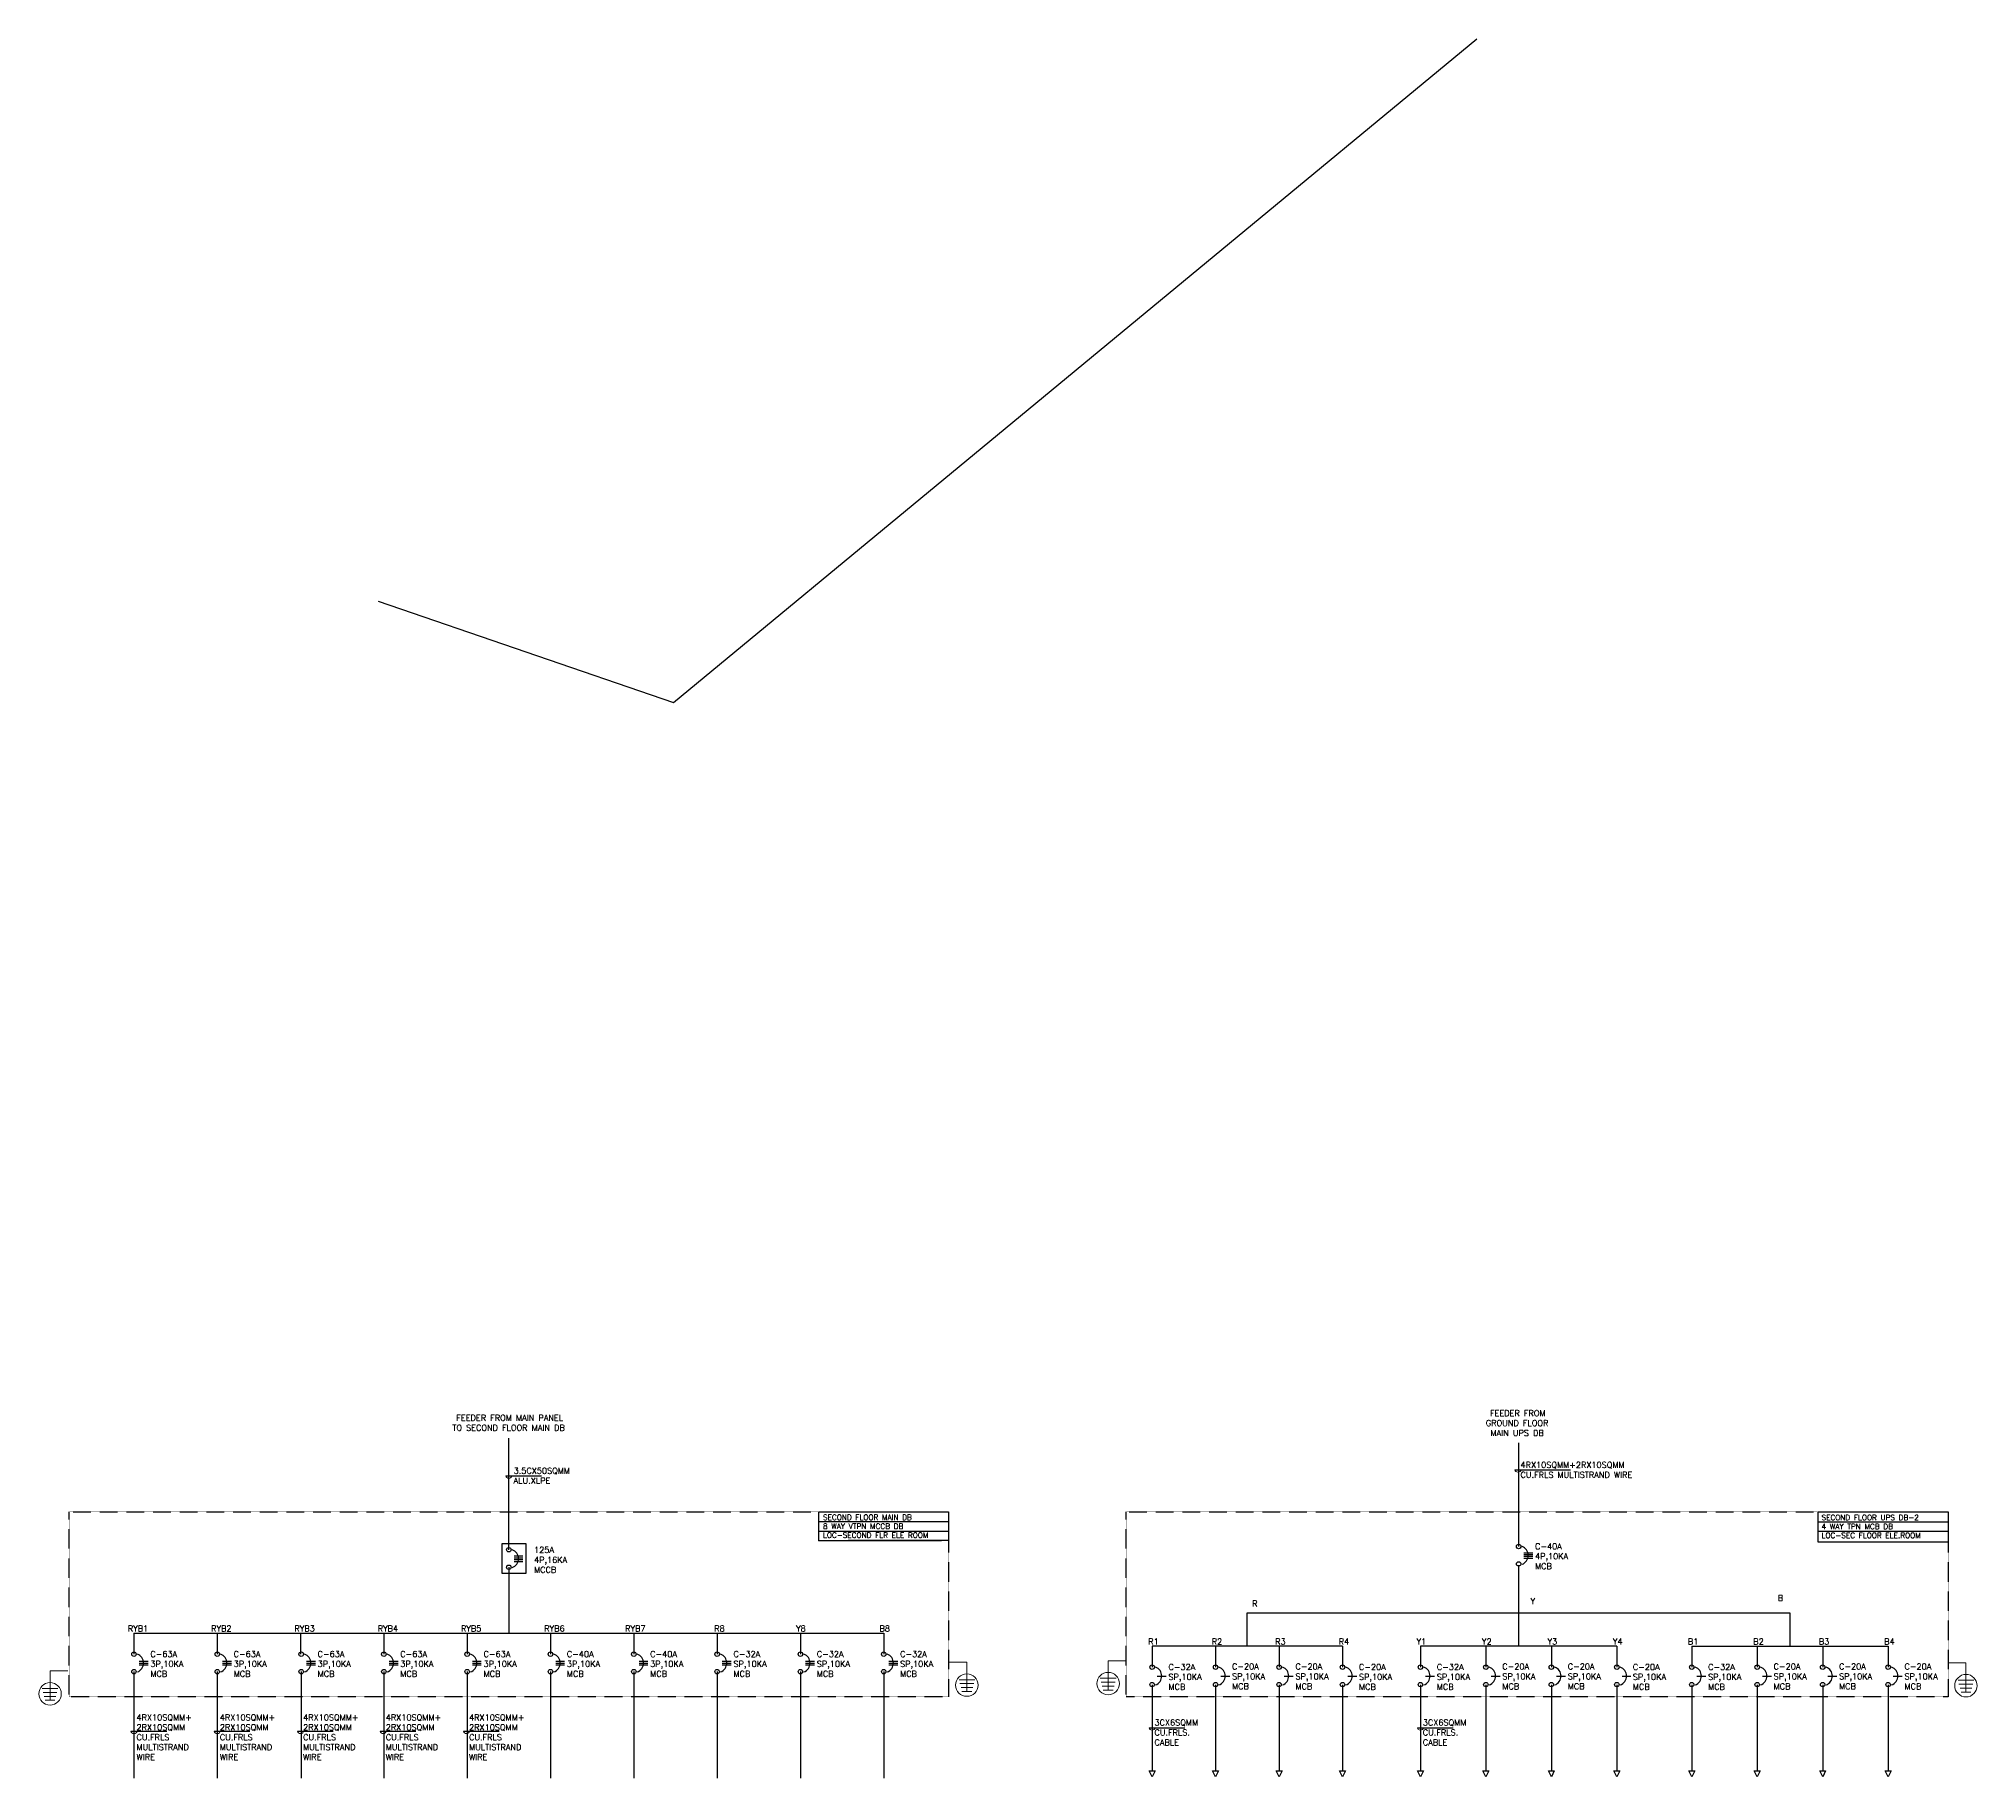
# Model space of a CAD drawing. Header units: inches. Extents: x 1505 to 45938, y 688 to 13260.
# Drawn here: x 37748 to 44263, y 7411 to 13260 of the extents above; entities that cross this region are included whole.
import ezdxf

# ---------------------------------------------------------------- set-up
doc = ezdxf.new("R2010")
doc.units = ezdxf.units.IN
doc.header["$MEASUREMENT"] = 0
doc.linetypes.add('DASHED', pattern=[0.75, 0.5, -0.25])
doc.linetypes.add('DASHED2', pattern=[0.375, 0.25, -0.125])
for name, color, linetype, lineweight in [('ELC.CABLE', 6, 'Continuous', 25), ('ELEC CT', 4, 'Continuous', 18), ('ELEC TEXT', 7, 'Continuous', 25), ('ELEC_PANEL', 3, 'DASHED', 30)]:
    doc.layers.add(name, color=color, linetype=linetype, lineweight=lineweight)
for name, color, linetype in [('ELEC MCB', 6, 'Continuous'), ('ELEC MCCB', 11, 'Continuous'), ('FITTING', 7, 'Continuous')]:
    doc.layers.add(name, color=color, linetype=linetype)
doc.styles.add('ANAMIKA', font='romans.shx')
doc.styles.add('SARVESH', font='romans.shx')

# ---------------------------------------------------------------- blocks, each defined once
blk = doc.blocks.new('3P MCB')
for points in [[(17.5, -24), (47.5, -24)], [(17.5, -30), (47.5, -30)], [(17.5, -36), (47.5, -36)]]:
    blk.add_lwpolyline(points)
at = {"lineweight": 25}
for centre in [(0, 0), (0, -58.8)]:
    blk.add_circle(centre, 7.5, dxfattribs=at)
blk.add_arc((0.6, -30), 31.9, 289.80387, 70.19613, dxfattribs=at)
blk = doc.blocks.new('EARTHING')
at = {"layer": 'ELEC CT', "color": 7}
for p, q in [((-8.8, 0), (8.8, 0)), ((-7.8, -4.4), (7.8, -4.4)), ((-6.6, -8.8), (6.6, -8.8)), ((-5.5, -13.2), (5.5, -13.2))]:
    blk.add_line(p, q, dxfattribs=at)
for points in [[(0, 19.7), (-20.1, 19.7)], [(0, -13.2), (0, 19.7)]]:
    blk.add_lwpolyline(points, dxfattribs=at)
blk.add_circle((0, -6), 12.6, dxfattribs=at)
blk = doc.blocks.new('4P MCCB')
at = {"lineweight": 25}
blk.add_lwpolyline([(-40, 100), (40, 100), (40, 0), (-40, 0)], close=True, dxfattribs=at)
for points in [[(0, 58.4), (30, 58.4)], [(0, 52.4), (30, 52.4)], [(0, 46.4), (30, 46.4)], [(0, 40.4), (30, 40.4)]]:
    blk.add_lwpolyline(points)
for centre in [(-17.5, 79.4), (-17.5, 20.6)]:
    blk.add_circle(centre, 7.5, dxfattribs=at)
blk.add_arc((-16.9, 49.4), 31.9, 289.80387, 70.19613, dxfattribs=at)
blk = doc.blocks.new('4P MCB')
for points in [[(17.5, -21), (47.5, -21)], [(17.5, -27), (47.5, -27)], [(17.5, -33), (47.5, -33)], [(17.5, -39), (47.5, -39)]]:
    blk.add_lwpolyline(points)
at = {"lineweight": 25}
for centre in [(0, 0), (0, -58.8)]:
    blk.add_circle(centre, 7.5, dxfattribs=at)
blk.add_arc((0.6, -30), 31.9, 289.80387, 70.19613, dxfattribs=at)
blk = doc.blocks.new('MCB SP')
blk.add_lwpolyline([(17.5, -30), (47.5, -30)])
at = {"lineweight": 25}
for centre in [(0, 0), (0, -58.8)]:
    blk.add_circle(centre, 7.5, dxfattribs=at)
blk.add_arc((0.6, -30), 31.9, 289.80387, 70.19613, dxfattribs=at)

msp = doc.modelspace()

# ---------------------------------------------------------------- linework, layer by layer
for points in [[(38888.7, 11369.2), (39881.4, 11028.3), (42580.5, 13259.7)], [(39317.6, 8427.5), (39437.6, 8427.5)], [(42709.2, 8448.4), (42896, 8448.4)], [(38057.6, 7569), (38177.6, 7569)], [(38337.6, 7569), (38457.6, 7569)], [(38617.6, 7569), (38737.6, 7569)], [(38895.3, 7569), (39015.3, 7569)], [(39175.3, 7569), (39295.3, 7569)], [(41479.6, 7580.7), (41599.6, 7580.7)], [(42381.4, 7580.7), (42501.4, 7580.7)]]:
    msp.add_lwpolyline(points)
at = {"color": 6}
for points in [[(39327.6, 8179.5), (39327.6, 8555)], [(42721.4, 8127.9), (42721.4, 7854.9)], [(41809.6, 7854.9), (41809.6, 7966.9), (43633.3, 7966.9), (43633.3, 7854.9)], [(38067.6, 7769.7), (38067.6, 7411.2)], [(38347.6, 7769.7), (38347.6, 7411.2)], [(38629.8, 7769.7), (38629.8, 7411.2)], [(38907.6, 7769.7), (38907.6, 7411.2)], [(39187.6, 7769.7), (39187.6, 7411.2)], [(39467.6, 7769.7), (39467.6, 7411.2)], [(39747.6, 7769.7), (39747.6, 7411.2)], [(40027.6, 7769.7), (40027.6, 7411.2)], [(40307.6, 7769.7), (40307.6, 7411.2)], [(40587.6, 7769.7), (40587.6, 7411.2)]]:
    msp.add_lwpolyline(points, dxfattribs=at)
at = {"layer": 'ELC.CABLE'}
msp.add_line((38067.6, 7898.5), (40587.6, 7898.5), dxfattribs=at)
for points in [[(42721.4, 8539.2), (42721.4, 8190.6)], [(38067.6, 7898.5), (38067.6, 7828.5)], [(38347.6, 7898.5), (38347.6, 7828.5)], [(38627.6, 7898.5), (38627.6, 7828.5)], [(38907.6, 7898.5), (38907.6, 7828.5)], [(39187.6, 7898.5), (39187.6, 7828.5)], [(39467.6, 7898.5), (39467.6, 7828.5)], [(39747.6, 7898.5), (39747.6, 7828.5)], [(40027.6, 7898.5), (40027.6, 7828.5)], [(40307.6, 7898.5), (40307.6, 7828.5)], [(40587.6, 7898.5), (40587.6, 7828.5)], [(42129.7, 7854.9), (41489.6, 7854.9), (41489.6, 7784.9)], [(41702.9, 7854.9), (41702.9, 7784.9)], [(41916.3, 7854.9), (41916.3, 7784.9)], [(42129.7, 7854.9), (42129.7, 7784.9)], [(43051.4, 7854.9), (42391.4, 7854.9), (42391.4, 7784.9)], [(42611.4, 7854.9), (42611.4, 7784.9)], [(42831.4, 7854.9), (42831.4, 7784.9)], [(43051.4, 7854.9), (43051.4, 7784.9)], [(43303.3, 7854.9), (43303.3, 7784.9)], [(43303.3, 7854.9), (43963.3, 7854.9)], [(43523.3, 7854.9), (43523.3, 7784.9)], [(43743.3, 7854.9), (43743.3, 7784.9)], [(43963.3, 7854.9), (43963.3, 7784.9)], [(41489.6, 7725.1), (41489.6, 7436.2)], [(41702.9, 7725.1), (41702.9, 7436.2)], [(41916.3, 7725.1), (41916.3, 7436.2)], [(42129.7, 7725.1), (42129.7, 7436.2)], [(42391.4, 7725.1), (42391.4, 7436.2)], [(42611.4, 7725.1), (42611.4, 7436.2)], [(42831.4, 7725.1), (42831.4, 7436.2)], [(43051.4, 7725.1), (43051.4, 7436.2)], [(43303.3, 7725.1), (43303.3, 7436.2)], [(43523.3, 7725.1), (43523.3, 7436.2)], [(43743.3, 7725.1), (43743.3, 7436.2)], [(43963.3, 7725.1), (43963.3, 7436.2)]]:
    msp.add_lwpolyline(points, dxfattribs=at)
for points in [[(41489.6, 7416.2), (41479.6, 7436.2), (41499.6, 7436.2)], [(41702.9, 7416.2), (41692.9, 7436.2), (41712.9, 7436.2)], [(41916.3, 7416.2), (41906.3, 7436.2), (41926.3, 7436.2)], [(42129.7, 7416.2), (42119.7, 7436.2), (42139.7, 7436.2)], [(42391.4, 7416.2), (42381.4, 7436.2), (42401.4, 7436.2)], [(42611.4, 7416.2), (42601.4, 7436.2), (42621.4, 7436.2)], [(42831.4, 7416.2), (42821.4, 7436.2), (42841.4, 7436.2)], [(43051.4, 7416.2), (43041.4, 7436.2), (43061.4, 7436.2)], [(43303.3, 7416.2), (43293.3, 7436.2), (43313.3, 7436.2)], [(43523.3, 7416.2), (43513.3, 7436.2), (43533.3, 7436.2)], [(43743.3, 7416.2), (43733.3, 7436.2), (43753.3, 7436.2)], [(43963.3, 7416.2), (43953.3, 7436.2), (43973.3, 7436.2)]]:
    msp.add_lwpolyline(points, close=True, dxfattribs=at)
at = {"layer": 'ELEC TEXT', "color": 6}
msp.add_lwpolyline([(39327.6, 8120.7), (39327.6, 7898.5)], dxfattribs=at)
at = {"layer": 'ELEC_PANEL', "linetype": 'DASHED2'}
for points in [[(37849.4, 8307.3), (40805.8, 8307.3), (40805.8, 7684.5), (37849.4, 7684.5)], [(41402.3, 8307.3), (44164.6, 8307.3), (44164.6, 7684.5), (41402.3, 7684.5)]]:
    msp.add_lwpolyline(points, close=True, dxfattribs=at)
at = {"layer": 'ELEC_PANEL'}
msp.add_lwpolyline([(40369.6, 8307.3), (40805.8, 8307.3), (40805.8, 8210.1), (40369.6, 8210)], close=True, dxfattribs=at)
at = {"layer": 'ELEC_PANEL', "linetype": 'Continuous'}
for points in [[(40369.6, 8274.9), (40805.8, 8274.9)], [(44164.6, 8205.5), (43728.5, 8205.5), (43728.5, 8307.3), (44164.6, 8307.3), (44164.6, 8205.5)], [(40369.6, 8242.5), (40805.8, 8242.5)], [(40369.6, 8210), (40781.9, 8210.1)], [(40369.6, 8210), (40781.9, 8210.1)], [(43728.5, 8273), (44164.6, 8273)], [(43728.5, 8241.8), (44164.6, 8241.8)]]:
    msp.add_lwpolyline(points, dxfattribs=at)
at = {"layer": 'ELEC_PANEL'}
msp.add_lwpolyline([(40369.6, 8242.5), (40714.1, 8242.5)], dxfattribs=at)
at = {"layer": 'FITTING', "lineweight": 15, "extrusion": (0, 0, -1)}
for centre in [(39327.6, 8427.5), (42719.2, 8448.4), (38067.6, 7569), (38347.6, 7569), (38627.6, 7569), (38905.3, 7569), (39185.3, 7569), (41489.6, 7580.7), (42391.4, 7580.7)]:
    msp.add_ellipse(centre, major_axis=(-10, 0), ratio=0.785432, start_param=3.141593, end_param=6.283185, dxfattribs=at)

# ---------------------------------------------------------------- block references
at = {"layer": 'ELEC MCB', "color": 6, "lineweight": 25}
for name, p in [('4P MCB', (42721.4, 8190.6)), ('3P MCB', (38067.6, 7828.5)), ('3P MCB', (39187.6, 7828.5)), ('3P MCB', (39467.6, 7828.5)), ('3P MCB', (39747.6, 7828.5)), ('3P MCB', (40027.6, 7828.5)), ('3P MCB', (40307.6, 7828.5)), ('3P MCB', (40587.6, 7828.5)), ('MCB SP', (41489.6, 7784.9)), ('MCB SP', (41702.9, 7784.9)), ('MCB SP', (41916.3, 7784.9)), ('MCB SP', (42129.7, 7784.9)), ('MCB SP', (42391.4, 7784.9)), ('MCB SP', (42611.4, 7784.9)), ('MCB SP', (42831.4, 7784.9)), ('MCB SP', (43051.4, 7784.9)), ('MCB SP', (43303.3, 7784.9)), ('MCB SP', (43523.3, 7784.9)), ('MCB SP', (43743.3, 7784.9)), ('MCB SP', (43963.3, 7784.9))]:
    msp.add_blockref(name, p, dxfattribs=at)
at = {"layer": 'ELEC MCB', "color": 2, "lineweight": 25, "true_color": 0xf1eb1f}
for p in [(38347.6, 7828.5), (38629.8, 7828.5), (38907.6, 7828.5)]:
    msp.add_blockref('3P MCB', p, dxfattribs=at)
at = {"layer": 'ELEC MCCB'}
msp.add_blockref('4P MCCB', (39345.1, 8100.1), dxfattribs=at)
at = {"layer": 'ELEC_PANEL', "color": 7, "yscale": 3, "zscale": 3}
for p, xscale in [((37785.6, 7713), -3), ((40867.1, 7742.5), 3), ((41341.9, 7747.4), -3), ((44224.9, 7740.5), 3)]:
    msp.add_blockref('EARTHING', p, dxfattribs=dict(at, xscale=xscale))

# ---------------------------------------------------------------- texts
at = {"layer": 'ELEC TEXT', "linetype": 'DASHED2', "char_height": 20, "attachment_point": 4, "style": 'SARVESH'}
for s, insert, width in [('\\pi23.45077;FEEDER FROM MAIN PANEL \\P\\pi10.11744,t70.11744;TO SECOND FLOOR MAIN DB ', (39127.5, 8606.4), 455.473), ('\\pi46.06095;FEEDER FROM \\P\\pi32.25143;GROUND FLOOR \\P\\pi47.48952;MAIN UPS DB ', (42579.1, 8605.3), 296.884), ('4RX10SQMM+2RX10SQMM CU.FRLS MULTISTRAND WIRE ', (42727.9, 8448), 440.875), ('3.5CX50SQMM \\PALU.XLPE', (39343.8, 8428.4), 200.319), ('\\pt60.01;125A\\P\\ptz;4P,16KA\\PMCCB', (39412.5, 8145.4), 200.319), ('\\pt60.01;C-40A\\P\\ptz;4P,10KA\\PMCB', (42776.6, 8157.6), 200.319), ('\\pt60.01;Y', (42761.4, 8006.3), 200.319), ('\\pt60.01;B', (43592.1, 8017.3), 200.319), ('\\pt60.01;R', (41825.7, 7998.6), 200.319), ('\\pt60.01;RYB1', (38046.8, 7914.7), 200.319), ('\\pt60.01;RYB2', (38326.8, 7914.7), 200.319), ('\\pt60.01;RYB3', (38606.8, 7914.7), 200.319), ('\\pt60.01;RYB4', (38886.8, 7914.7), 200.319), ('\\pt60.01;RYB5', (39166.8, 7914.7), 200.319), ('\\pt60.01;RYB6', (39446.8, 7914.7), 200.319), ('\\pt60.01;RYB7', (39718.2, 7914.7), 200.319), ('\\pt60.01;R8', (40018.1, 7914.7), 200.319), ('\\pt60.01;Y8', (40292.9, 7914.7), 200.319), ('\\pt60.01;B8 ', (40573.5, 7914.7), 200.319), ('\\pt60.01;C-63A\\P\\ptz;3P,10KA\\PMCB', (38122.7, 7795.5), 200.319), ('\\pt60.01;C-63A\\P\\ptz;3P,10KA\\PMCB', (38402.7, 7795.5), 200.319), ('\\pt60.01;C-63A\\P\\ptz;3P,10KA\\PMCB', (38685, 7795.5), 200.319), ('\\pt60.01;C-63A\\P\\ptz;3P,10KA\\PMCB', (38962.7, 7795.5), 200.319), ('\\pt60.01;C-63A\\P\\ptz;3P,10KA\\PMCB', (39242.7, 7795.5), 200.319), ('\\pt60.01;C-40A\\P\\ptz;3P,10KA\\PMCB', (39522.7, 7795.5), 200.319), ('\\pt60.01;C-40A\\P\\ptz;3P,10KA\\PMCB', (39802.7, 7795.5), 200.319), ('\\pt60.01;C-32A\\P\\ptz;SP,10KA\\PMCB', (40082.7, 7795.5), 200.319), ('\\pt60.01;C-32A\\P\\ptz;SP,10KA\\PMCB', (40362.7, 7795.5), 200.319), ('\\pt60.01;C-32A\\P\\ptz;SP,10KA\\PMCB', (40642.7, 7795.5), 200.319), ('\\pt60.01;R1', (41476.5, 7870.8), 200.319), ('\\pt60.01;R2', (41689.8, 7870.8), 200.319), ('\\pt60.01;R3', (41903.2, 7870.8), 200.319), ('\\pt60.01;R4', (42116.6, 7870.8), 200.319), ('\\pt60.01;Y1', (42378.3, 7870.8), 200.319), ('\\pt60.01;Y2', (42598.3, 7870.8), 200.319), ('\\pt60.01;Y3', (42818.3, 7870.8), 200.319), ('\\pt60.01;Y4', (43038.3, 7870.8), 200.319), ('\\pt60.01;B1', (43290.2, 7870.8), 200.319), ('\\pt60.01;B2', (43510.2, 7870.8), 200.319), ('\\pt60.01;B3', (43730.2, 7870.8), 200.319), ('\\pt60.01;B4', (43950.2, 7870.8), 200.319), ('\\pt60.01;C-32A\\P\\ptz;SP,10KA\\PMCB', (41544.7, 7751.9), 200.319), ('\\pt60.01;C-20A\\P\\ptz;SP,10KA\\PMCB', (41758.1, 7753.6), 200.319), ('\\pt60.01;C-20A\\P\\ptz;SP,10KA\\PMCB', (41971.5, 7753.5), 200.319), ('\\pt60.01;C-20A\\P\\ptz;SP,10KA\\PMCB', (42184.8, 7751.9), 200.319), ('\\pt60.01;C-32A\\P\\ptz;SP,10KA\\PMCB', (42446.6, 7751.9), 200.319), ('\\pt60.01;C-20A\\P\\ptz;SP,10KA\\PMCB', (42666.6, 7753.5), 200.319), ('\\pt60.01;C-20A\\P\\ptz;SP,10KA\\PMCB', (42886.6, 7753.6), 200.319), ('\\pt60.01;C-20A\\P\\ptz;SP,10KA\\PMCB', (43105.4, 7751.9), 200.319), ('\\pt60.01;C-32A\\P\\ptz;SP,10KA\\PMCB', (43358.4, 7751.9), 200.319), ('\\pt60.01;C-20A\\P\\ptz;SP,10KA\\PMCB', (43578.4, 7753.5), 200.319), ('\\pt60.01;C-20A\\P\\ptz;SP,10KA\\PMCB', (43798.4, 7753.6), 200.319), ('\\pt60.01;C-20A\\P\\ptz;SP,10KA\\PMCB', (44018.4, 7753.5), 200.319), ('4RX10SQMM+\\P2RX10SQMM CU.FRLS MULTISTRAND WIRE ', (38076.3, 7549), 200.319), ('4RX10SQMM+\\P2RX10SQMM CU.FRLS MULTISTRAND WIRE ', (38356.3, 7549), 200.319), ('4RX10SQMM+\\P2RX10SQMM CU.FRLS MULTISTRAND WIRE ', (38636.3, 7549), 200.319), ('4RX10SQMM+\\P2RX10SQMM CU.FRLS MULTISTRAND WIRE ', (38914, 7549), 200.319), ('4RX10SQMM+\\P2RX10SQMM CU.FRLS MULTISTRAND WIRE ', (39194, 7549), 200.319), ('3CX6SQMM \\PCU.FRLS.\\PCABLE', (41497.6, 7565.1), 200.319), ('3CX6SQMM \\PCU.FRLS.\\PCABLE', (42399.4, 7565.1), 200.319)]:
    msp.add_mtext(s, dxfattribs=dict(at, insert=insert, width=width))
at = {"layer": 'ELEC TEXT', "char_height": 18, "attachment_point": 1, "style": 'ANAMIKA'}
for s, insert, width in [('SECOND FLOOR MAIN DB\\P8 WAY VTPN MCCB DB\\PLOC-SECOND FLR ELE ROOM', (40383.5, 8297.5), 461.336), ('SECOND FLOOR UPS DB-2 \\P4 WAY TPN MCB DB\\PLOC-SEC FLOOR ELE.ROOM', (43739.5, 8296.8), 649.053)]:
    msp.add_mtext(s, dxfattribs=dict(at, insert=insert, width=width))

doc.saveas('drawing.dxf')
